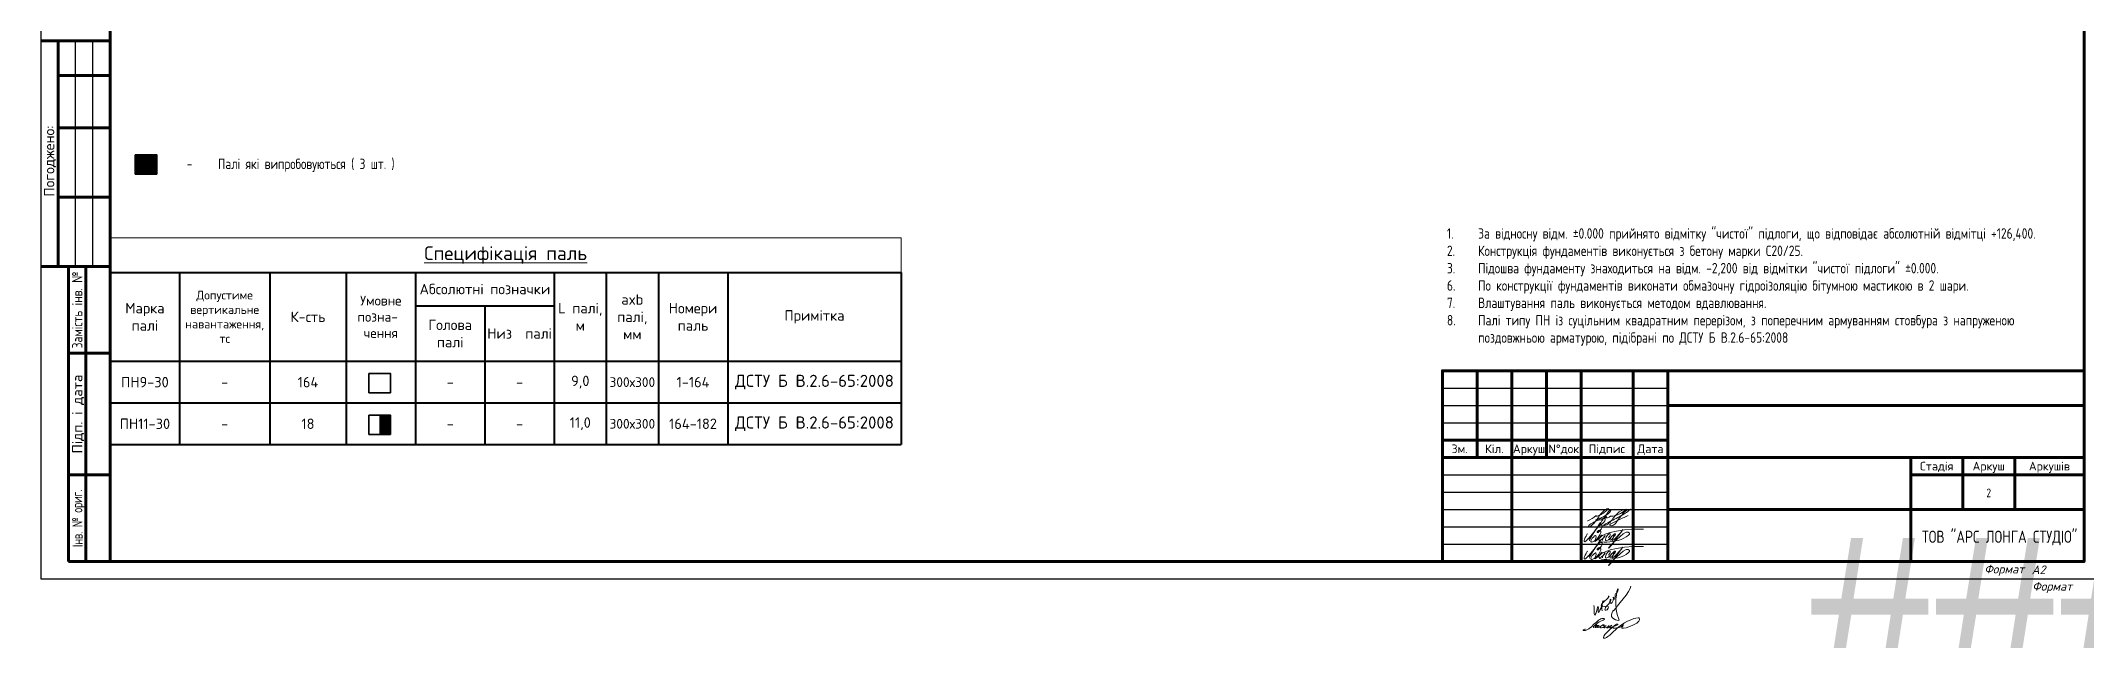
# Paper-space layout 'Схема розміщення паль' of a CAD drawing. Header units: millimetres. Extents: x 138 to 1402, y -50 to 418.
# Drawn here: x 138 to 727, y -19 to 153 of the extents above; entities that cross this region are included whole.
import ezdxf
from ezdxf.enums import TextEntityAlignment as Align

# ---------------------------------------------------------------- set-up
doc = ezdxf.new("R2018")
doc.units = ezdxf.units.MM
doc.layers.get('0').update_dxf_attribs({"lineweight": 0})
doc.layers.add('_U+0421_U+043B_U+043E_U+0439 1', color=7, linetype='Continuous')
doc.layers.add('signature', color=7, linetype='Continuous')
doc.layers.add('КС_стіни', color=250, linetype='Continuous', lineweight=30)
doc.layers.add('Лоток', color=3, linetype='Continuous', lineweight=40)
doc.styles.add('2.5', font='isocpeur.TTF', dxfattribs={"width": 0.8, "height": 2.5})
doc.styles.add('GOST 2.304', font='isocpeur.TTF')
doc.styles.get("Standard").update_dxf_attribs({"font": 'isocpeur.TTF'})
doc.styles.add('Аннотативный', font='isocpeur.TTF')
doc.styles.add('ГОСТ 2.304', font='CS_Gost2304.shx')

psp = doc.layouts.new('Схема розміщення паль')

# ---------------------------------------------------------------- texts
at = {"color": 5, "linetype": 'Continuous', "lineweight": -2, "style": 'GOST 2.304'}
psp.add_text('Погоджено:', height=3, rotation=90, dxfattribs=at).set_placement((141.65, 108.57))
at = {"color": 5, "linetype": 'Continuous', "lineweight": -2, "style": '2.5'}
for s, rotation, width, p in [('Замість інв. №', 90, 0.8, (148.26, 75.91)), ('Інв. № ориг.', 90.7, 0.7, (148.26, 15.91))]:
    psp.add_text(s, height=3, rotation=rotation, dxfattribs=dict(at, width=width)).set_placement(p, align=Align.MIDDLE_CENTER)
psp.add_text('Підп. і дата', height=3, rotation=90, dxfattribs=at).set_placement((148.26, 45.91), align=Align.MIDDLE_CENTER)
at = {"color": 5, "linetype": 'Continuous', "lineweight": -2, "style": 'GOST 2.304', "oblique": 15}
psp.add_text('Формат', height=2.5, dxfattribs=at).set_placement((709.5, 0), align=Align.RIGHT)
at = {"color": 5, "linetype": 'Continuous', "lineweight": 30, "style": 'GOST 2.304', "oblique": 15}
for s, p in [('A2', (711.65, -0.2)), ('Формат', (711.81, -4.96))]:
    psp.add_text(s, height=2.5, dxfattribs=at).set_placement(p)
at = {"layer": 'КС_стіни', "lineweight": 30, "char_height": 3, "attachment_point": 1, "style": '2.5'}
for s, insert in [('\\A1;\\pxi-3,l4,t4;-^IПалі які випробовуються ( 3 шт. ) ', (176.82, 119.49)), ('\\A1;\\pxi-3,l4,t4;1.^IЗа відносну відм. ±0.000 прийнято відмітку "чистої" підлоги, що відповідає абсолютній відмітці +126,400.\\P2.^IКонструкція фундаментів виконується з бетону марки С20/25.\\P3.^IПідошва фундаменту знаходиться на відм. -2,200 від відмітки "чистої підлоги" ±0.000.\\P6.^IПо конструкції фундаментів виконати обмазочну гідроізоляцію бітумною мастикою в 2 шари.\\P7.^IВлаштування паль виконується методом вдавлювання.\\P8.^IПалі типу ПН із суцільним квадратним перерізом, з поперечним армуванням стовбура з напруженою поздовжньою арматурою, підібрані по ДСТУ Б В.2.6-65:2008', (540.08, 99.45))]:
    psp.add_mtext_dynamic_manual_height_columns(s, width=183.3915, gutter_width=12.5, heights=[0], dxfattribs=dict(at, insert=insert))

# ---------------------------------------------------------------- blocks, each defined once
blk = doc.blocks.new('A$C1c6392b8')
at = {"color": 7, "linetype": 'Continuous', "lineweight": 5}
for p, q in [((-1372, -413), (-1378, -419)), ((-1378, -419), (-1378, -424)), ((-1378, -424), (-1375, -426)), ((-1375, -426), (-1319, -429)), ((-1353, -403), (-1372, -413)), ((-1330, -395), (-1353, -403)), ((-1314, -395), (-1330, -395)), ((-1319, -429), (-1310, -428)), ((-1310, -428), (-1290, -417)), ((-1290, -417), (-1218, -382)), ((-1218, -382), (-1206, -374)), ((-1206, -374), (-1143, -324)), ((-1143, -324), (-1068, -248)), ((-1079, -318), (-1083, -324)), ((-1083, -324), (-1082, -330)), ((-1082, -330), (-1077, -339)), ((-1055, -294), (-1079, -318)), ((-1077, -339), (-1072, -343)), ((-1072, -343), (-1062, -345)), ((-1068, -248), (-999, -190)), ((-1005, -244), (-1055, -294)), ((-1028, -325), (-1031, -335)), ((-1031, -335), (-1028, -343)), ((-1020, -311), (-1028, -325)), ((-1028, -343), (-1020, -344)), ((-1006, -293), (-1020, -311)), ((-1020, -344), (-1001, -338)), ((-975, -266), (-1006, -293)), ((-955, -209), (-1005, -244)), ((-1001, -338), (-987, -330)), ((-999, -190), (-936, -133)), ((-992, -284), (-991, -283)), ((-992, -287), (-992, -284)), ((-991, -294), (-992, -287)), ((-991, -283), (-988, -283)), ((-985, -306), (-991, -294)), ((-988, -283), (-964, -286)), ((-987, -330), (-981, -324)), ((-979, -317), (-985, -306)), ((-981, -324), (-979, -317)), ((-964, -322), (-971, -332)), ((-971, -332), (-970, -340)), ((-970, -340), (-964, -343)), ((-964, -286), (-936, -284)), ((-954, -311), (-964, -322)), ((-964, -343), (-949, -343)), ((-915, -184), (-955, -209)), ((-930, -284), (-954, -311)), ((-949, -343), (-919, -335)), ((-936, -133), (-902, -110)), ((-936, -284), (-930, -284)), ((-930, -284), (-925, -277)), ((-919, -335), (-888, -316)), ((-867, -160), (-915, -184)), ((-902, -110), (-871, -94)), ((-886, -324), (-889, -334)), ((-889, -334), (-888, -340)), ((-888, -316), (-855, -293)), ((-888, -340), (-880, -344)), ((-872, -305), (-886, -324)), ((-880, -344), (-870, -348)), ((-871, -94), (-837, -84)), ((-870, -348), (-848, -352)), ((-801, -128), (-867, -160)), ((-855, -293), (-826, -277)), ((-848, -352), (-823, -347)), ((-837, -84), (-809, -83)), ((-826, -277), (-810, -269)), ((-823, -347), (-795, -339)), ((-810, -269), (-791, -268)), ((-809, -83), (-787, -84)), ((-791, -298), (-804, -308)), ((-774, -114), (-801, -128)), ((-795, -339), (-774, -329)), ((-791, -268), (-782, -269)), ((-781, -292), (-791, -298)), ((-787, -84), (-779, -87)), ((-782, -269), (-777, -273)), ((-782, -590), (-752, -545)), ((-777, -284), (-781, -292)), ((-779, -87), (-770, -95)), ((-774, -329), (-779, -342)), ((-779, -342), (-778, -349)), ((-778, -349), (-771, -352)), ((-777, -273), (-777, -284)), ((-769, -103), (-774, -114)), ((-774, -329), (-749, -307)), ((-771, -352), (-759, -351)), ((-770, -95), (-769, -103)), ((-759, -351), (-704, -336)), ((-752, -545), (-690, -473)), ((-749, -307), (-717, -284)), ((-717, -284), (-712, -281)), ((-704, -336), (-681, -325)), ((-690, -339), (-693, -347)), ((-693, -347), (-692, -355)), ((-692, -355), (-689, -358)), ((-681, -325), (-690, -339)), ((-690, -473), (-616, -408)), ((-689, -358), (-670, -351)), ((-681, -325), (-660, -309)), ((-670, -351), (-632, -327)), ((-610, -564), (-667, -605)), ((-660, -309), (-634, -285)), ((-632, -327), (-592, -302)), ((-616, -408), (-541, -342)), ((-606, -333), (-611, -346)), ((-611, -346), (-608, -352)), ((-515, -466), (-610, -564)), ((-608, -352), (-600, -354)), ((-596, -315), (-606, -333)), ((-600, -354), (-577, -344)), ((-585, -297), (-596, -315)), ((-592, -302), (-552, -276)), ((-577, -344), (-542, -328)), ((-542, -328), (-492, -311)), ((-541, -342), (-517, -320)), ((-517, -344), (-519, -351)), ((-519, -351), (-517, -358)), ((-496, -303), (-517, -344)), ((-517, -358), (-511, -362)), ((-354, -326), (-515, -466)), ((-511, -362), (-473, -364)), ((-475, -286), (-496, -303)), ((-492, -311), (-432, -286)), ((-429, -253), (-475, -286)), ((-473, -364), (-445, -361)), ((-445, -361), (-420, -353)), ((-432, -286), (-385, -267)), ((-417, -243), (-429, -253)), ((-420, -353), (-345, -344)), ((-405, -243), (-417, -243)), ((-393, -244), (-405, -243)), ((-385, -251), (-393, -244)), ((-380, -258), (-385, -251)), ((-385, -267), (-381, -263)), ((-381, -263), (-380, -258)), ((-271, -263), (-354, -326)), ((-345, -344), (-309, -334)), ((-309, -334), (-274, -310)), ((-274, -310), (-239, -279)), ((-189, -209), (-271, -263)), ((-263, -329), (-268, -338)), ((-268, -338), (-267, -349)), ((-267, -349), (-256, -360)), ((-235, -302), (-263, -329)), ((-256, -360), (-248, -362)), ((-248, -362), (-218, -364)), ((-239, -279), (-224, -270)), ((-214, -268), (-235, -302)), ((-224, -270), (-216, -267)), ((-218, -364), (-144, -355)), ((-216, -267), (-214, -268)), ((-101, -161), (-189, -209)), ((-144, -355), (-59, -325)), ((-29, -127), (-101, -161)), ((-59, -325), (49, -272)), ((77, -86), (-29, -127)), ((49, -272), (167, -216)), ((143, -69), (77, -86)), ((202, -66), (143, -69)), ((167, -216), (200, -191)), ((200, -191), (225, -157)), ((223, -67), (202, -66)), ((238, -77), (223, -67)), ((225, -157), (246, -118)), ((244, -96), (238, -77)), ((246, -118), (244, -96)), ((-794, -629), (-782, -590)), ((-793, -642), (-794, -629)), ((-789, -647), (-793, -642)), ((-775, -648), (-789, -647)), ((-749, -646), (-775, -648)), ((-711, -630), (-749, -646)), ((-667, -605), (-711, -630))]:
    blk.add_line(p, q, dxfattribs=at)
blk = doc.blocks.new('A$Ce5c1ad16')
at = {"layer": 'Лоток', "color": 4, "linetype": 'ByBlock', "lineweight": 5, "xscale": 0.01, "yscale": 0.01, "zscale": 0.01}
blk.add_blockref('A$C1c6392b8', (-10.61, -4.61), dxfattribs=at)
blk = doc.blocks.new('A$C777a1fed')
at = {"layer": '_U+0421_U+043B_U+043E_U+0439 1', "color": 7, "lineweight": 5}
for points, knots in [([(-114, 32), (-111, 33), (-151, -26), (-133, -26), (-115, -26), (-17, 109), (-18, 113), (-19, 117), (-101, -7), (-99, -20)], [0, 0, 0, 0, 1, 1, 1, 2, 2, 2, 3, 3, 3, 3]), ([(-112, -6), (-112, -6), (-95, -12), (-75, 28), (-70, 38), (-31, 100), (-10, 94), (3, 91), (-27, 37), (-44, 40), (-52, 42), (-16, 76), (-16, 51), (-16, 17), (-62, -30), (-84, -28), (-106, -26), (-58, 26), (-52, 20), (-40, 7), (-70, -24), (-60, -24), (-50, -24), (-6, 22), (-8, 24), (-10, 26), (-41, -16), (-28, -18), (-13, -20), (17, 18), (15, 19), (13, 20), (-11, -17), (-4, -18)], [0, 0, 0, 0, 1, 1, 1, 2, 2, 2, 3, 3, 3, 4, 4, 4, 5, 5, 5, 6, 6, 6, 7, 7, 7, 8, 8, 8, 9, 9, 9, 10, 10, 10, 11, 11, 11, 11]), ([(38, 3), (40, 3), (55, 21), (50, 30), (41, 45), (0, -18), (21, -19), (42, -20), (67, 22), (71, 22), (75, 22), (71, 9), (76, 11), (81, 13), (93, 29), (86, 32), (79, 35), (37, -11), (52, -15), (67, -19), (80, 24), (83, 23), (86, 22), (52, -24), (68, -17), (84, -10), (143, 57), (142, 61), (141, 65), (91, -11), (77, -30), (63, -49), (41, -74), (39, -72), (37, -70), (150, 55), (179, 44), (222, 28), (132, -14), (92, -20), (77, -22), (-26, -42), (-31, -12), (-37, 20), (85, 69), (291, 65)], [0, 0, 0, 0, 1, 1, 1, 2, 2, 2, 3, 3, 3, 4, 4, 4, 5, 5, 5, 6, 6, 6, 7, 7, 7, 8, 8, 8, 9, 9, 9, 10, 10, 10, 11, 11, 11, 12, 12, 12, 13, 13, 13, 14, 14, 14, 15, 15, 15, 15])]:
    blk.add_open_spline(points, degree=3, knots=knots, dxfattribs=at)
blk = doc.blocks.new('A$Cf9797420')
at = {"layer": '_U+0421_U+043B_U+043E_U+0439 1', "color": 12, "lineweight": 5}
for points, knots in [([(21, 94), (23, 91), (29, 95), (28, 90), (27, 85), (-29, 41), (-26, 30), (-24, 23), (-9, 23), (14, 24), (37, 25), (15, -4), (9, -4), (3, -4), (-15, -1), (23, 37), (44, 58), (43, 80), (37, 70), (36, 69), (30, 43), (42, 44), (54, 45), (61, 85), (58, 86), (55, 87), (61, 67), (66, 73), (71, 79), (69, 111), (72, 109), (75, 107), (100, 139), (91, 145), (82, 151), (58, 15), (97, -66), (107, -87), (37, -64), (45, -37), (64, 29), (50, -23), (63, -3), (76, 17), (182, 130), (178, 163)], [0, 0, 0, 0, 1, 1, 1, 2, 2, 2, 3, 3, 3, 4, 4, 4, 5, 5, 5, 6, 6, 6, 7, 7, 7, 8, 8, 8, 9, 9, 9, 10, 10, 10, 11, 11, 11, 12, 12, 12, 13, 13, 13, 14, 14, 14, 15, 15, 15, 15]), ([(-76, 25), (-76, 25), (-81, 31), (-76, 30), (-71, 29), (-79, -38), (-70, -37), (-61, -36), (-51, 27), (-47, 22), (-43, 17), (-50, -22), (-43, -18), (-36, -14), (-9, 62), (-13, 63), (-17, 64), (-23, -4), (-20, -7)], [0, 0, 0, 0, 1, 1, 1, 2, 2, 2, 3, 3, 3, 4, 4, 4, 5, 5, 5, 6, 6, 6, 6])]:
    blk.add_open_spline(points, degree=3, knots=knots, dxfattribs=at)
blk = doc.blocks.new('*T13')
at = {"linetype": 'ByBlock', "lineweight": 40, "transparency": 16777216}
for p, q in [((0, -10), (228, -10)), ((0, -10), (0, -59.6)), ((20, -10), (20, -59.6)), ((46, -10), (46, -59.6)), ((68, -10), (68, -59.6)), ((88, -10), (88, -59.6)), ((128, -10), (128, -59.6)), ((143, -10), (143, -59.6)), ((158, -10), (158, -59.6)), ((178, -10), (178, -59.6)), ((228, -10), (228, -59.6)), ((88, -19.6), (128, -19.6)), ((108, -19.6), (108, -59.6)), ((0, -35.6), (228, -35.6)), ((0, -47.6), (228, -47.6)), ((0, -59.6), (228, -59.6))]:
    blk.add_line(p, q, dxfattribs=at)
at = {"layer": 'Defpoints', "color": 8, "linetype": 'ByBlock', "lineweight": 0, "transparency": 16777216}
for p, q in [((0, 0), (228, 0)), ((0, 0), (0, -10)), ((228, 0), (228, -10))]:
    blk.add_line(p, q, dxfattribs=at)
at = {"transparency": 16777216, "attachment_point": 5, "style": 'Аннотативный'}
for s, insert, char_height, width in [('{\\LСпецифікація паль}', (114, -5), 4, 225), ('Допустиме вертикальне навантаження, тс', (33, -22.8), 2.5, 24), ('Умовне позна-  чення', (78, -22.8), 2.8, 18), ('Абсолютні позначки', (108, -14.8), 3, 38), ('axb палі, мм', (150.5, -22.8), 3, 13), ('Марка палі', (10, -22.8), 3, 18), ('К-сть', (57, -22.8), 3, 20), ('L палі, м', (135.5, -22.8), 3, 13), ('Номери паль', (168, -22.8), 3, 18), ('Примітка', (203, -22.8), 3, 48), ('Голова палі', (98, -27.6), 3, 18), ('Низ  палі', (118, -27.6), 3, 18), ('ПН9-30', (10, -41.6), 3, 19), ('164', (57, -41.6), 3, 21), ('9,0', (135.5, -41.6), 3, 14), ('300х300', (150.5, -41.6), 2.8, 14), ('1-164', (168, -41.6), 3, 19), ('ДСТУ Б В.2.6-65:2008', (203, -41.6), 3.5, 49), ('-', (33, -41.6), 3, 25), ('-', (98, -41.6), 3, 19), ('-', (118, -41.6), 3, 19), ('ПН11-30', (10, -53.6), 3, 19), ('18', (57, -53.6), 3, 21), ('11,0', (135.5, -53.6), 3, 14), ('300х300', (150.5, -53.6), 2.8, 14), ('164-182', (168, -53.6), 3, 19), ('ДСТУ Б В.2.6-65:2008', (203, -53.6), 3.5, 49), ('-', (33, -53.6), 3, 25), ('-', (98, -53.6), 3, 19), ('-', (118, -53.6), 3, 19)]:
    blk.add_mtext(s, dxfattribs=dict(at, insert=insert, char_height=char_height, width=width))
blk = doc.blocks.new('A$C7405f228')
at = {"layer": 'signature', "color": 7, "lineweight": 20}
blk.add_open_spline([(-12, -2.1), (-12.1, -2.1), (-12.2, -2.1), (-12.3, -2.1), (-10.5, -1.4), (-8.8, -0.4), (-7.4, 1), (-7.6, 1), (-7.8, 0.8), (-7.8, 0.6), (-6.9, 0.4), (-6.1, 0.8), (-5.3, 1.2), (-3.4, 2.1), (-1.7, 3.4), (-0.4, 5), (-2.8, 4.3), (-4.5, 2.3), (-5.9, 0.2), (-7.3, -1.8), (-8.7, -4), (-10.8, -5.3), (-11.1, -5.5), (-11.6, -5.6), (-11.7, -5.3), (-11.8, -5.1), (-11.6, -4.9), (-11.5, -4.7), (-11.1, -4.3), (-10.7, -4.1), (-10.3, -3.8), (-7.5, -2.2), (-4.8, -0.6), (-2, 0.9), (-0.8, 1.7), (0.5, 2.5), (0.9, 3.9), (0.2, 3.8), (-0.4, 3.2), (-0.8, 2.6), (-1.8, 1.3), (-2.7, 0), (-3.6, -1.4), (-4.3, -2.4), (-4.9, -3.3), (-5.2, -4.5), (-4.1, -3.8), (-3, -3.1), (-2.4, -2.1), (-2.2, -1.8), (-2, -1.4), (-2.3, -1.1), (-2.4, -0.9), (-2.5, -0.8), (-2.7, -0.8), (-4.3, -0.1), (-6.3, -0.4), (-7.6, -1.7), (-5.6, -1.9), (-3.5, -1.4), (-1.8, -0.2), (-1.6, -0.1), (-1.4, 0.2), (-1.5, 0.4), (-2, 0.4), (-2.5, 0.1), (-2.7, -0.3), (-1.5, -0.6), (-0.1, -0.3), (0.8, 0.6), (1.5, 0.5), (2.1, 0.6), (2.8, 0.8), (5.4, 1.4), (7.8, 2.7), (9.7, 4.5), (7.4, 4.5), (5.4, 2.9), (3.9, 1.2), (2.3, -0.5), (1.1, -2.5), (-0.8, -3.9), (-1.5, -4.4), (-2.4, -4.9), (-3.2, -4.6), (-2.8, -4.2), (-2.2, -3.9), (-1.6, -3.6), (0.8, -2.3), (3.3, -1), (5.8, 0.3), (8, 1.5), (10.3, 2.8), (12.1, 4.6), (10.6, 4.6), (9.3, 3.5), (8.2, 2.4), (6.8, 0.9), (5.6, -0.7), (4.4, -2.4), (3.9, -3.1), (3.4, -3.9), (2.7, -4.4), (2, -4.8), (1, -5), (0.3, -4.5), (0.5, -3.9), (1.1, -3.6), (1.7, -3.3), (4.7, -1.7), (7.8, -0.4), (10.9, 0.9), (10.4, 0.8), (9.9, 0.6), (9.4, 0.4)], degree=3, knots=[0, 0, 0, 0, 1, 1, 1, 2, 2, 2, 3, 3, 3, 4, 4, 4, 5, 5, 5, 6, 6, 6, 7, 7, 7, 8, 8, 8, 9, 9, 9, 10, 10, 10, 11, 11, 11, 12, 12, 12, 13, 13, 13, 14, 14, 14, 15, 15, 15, 16, 16, 16, 17, 17, 17, 18, 18, 18, 19, 19, 19, 20, 20, 20, 21, 21, 21, 22, 22, 22, 23, 23, 23, 24, 24, 24, 25, 25, 25, 26, 26, 26, 27, 27, 27, 28, 28, 28, 29, 29, 29, 30, 30, 30, 31, 31, 31, 32, 32, 32, 33, 33, 33, 34, 34, 34, 35, 35, 35, 36, 36, 36, 37, 37, 37, 38, 38, 38, 38], dxfattribs=at)
blk = doc.blocks.new('A$C0f0befdb')
at = {"color": 4, "linetype": 'ByBlock', "xscale": 0.508, "yscale": 0.508}
blk.add_blockref('A$C7405f228', (-7.66, -2.53), dxfattribs=at)
blk = doc.blocks.new('Форматы - Украина1')
at = {"lineweight": 50}
for points in [[(-190, 5), (-190, 60)], [(-190, 60), (-5, 60)], [(-5, 60), (-5, 5), (-190, 5)], [(-180, 60), (-180, 35)], [(-170, 60), (-170, 5)], [(-160, 60), (-160, 35)], [(-150, 60), (-150, 5)], [(-135, 60), (-135, 5)], [(-125, 5), (-125, 60)], [(-5, 50), (-125, 50)], [(-190, 40), (-125, 40)], [(-5, 35), (-190, 35)], [(-55, 35), (-55, 5)], [(-5, 30), (-55, 30)], [(-40, 35), (-40, 20)], [(-25, 35), (-25, 20)], [(-5, 20), (-125, 20)]]:
    blk.add_lwpolyline(points, dxfattribs=at)
for points in [[(-190, 55), (-125, 55)], [(-190, 50), (-125, 50)], [(-190, 45), (-125, 45)], [(-190, 30), (-125, 30)], [(-125, 25), (-190, 25)], [(-190, 20), (-125, 20)], [(-190, 15), (-125, 15)], [(-190, 10), (-125, 10)]]:
    blk.add_lwpolyline(points)
at = {"linetype": 'Continuous', "style": '2.5'}
for s, p in [('Зм.', (-185, 37.5)), ('Кіл.', (-175, 37.5)), ('Аркуш', (-165, 37.5)), ('N%%dдок', (-155, 37.5)), ('Підпис', (-142.62, 37.5)), ('Дата', (-130, 37.5)), ('Стадія', (-47.5, 32.5)), ('Аркуш', (-32.5, 32.5)), ('Аркушів', (-15, 32.5))]:
    blk.add_text(s, height=2.5, dxfattribs=at).set_placement(p, align=Align.MIDDLE_CENTER)
at = {"ltscale": 50, "insert": (-29.36, 13.92), "char_height": 3.5, "width": 47.5768, "attachment_point": 2, "style": 'ГОСТ 2.304'}
blk.add_mtext('{\\fISOCPEUR|b0|i0|c204|p34;\\W0.8;ТОВ "АРС ЛОНГА СТУДІО" }', dxfattribs=at)
at = {"color": 6, "linetype": 'ByBlock', "lineweight": 30, "width": 0.8}
for tag, height, p in [('НОМЕРДОГОВОРА', 2.5, (-64.29, 55.11)), ('НАЗВАНИЕОБЪЕКТА', 2.5, (-64.29, 42.21)), ('КОМПЛЕКТЧЕРТЕЖЕЙ', 2.5, (-90.03, 27.53)), ('СТАДИЯ', 2.5, (-47.39, 24.88)), ('РОЗРОБИВ', 2.5, (-180.25, 17.44)), ('ВИКОНАВЕЦЬ', 2.3, (-160.25, 17.44)), ('ПЕРЕВІРИВ', 2.5, (-180.25, 12.44)), ('ПРОВЕРЯЮЩИЙ', 2, (-160.25, 12.44)), ('НАЗВАНИЕЛИСТА', 2.5, (-88.02, 12.18)), ('ПЕРЕВІРИВ', 2.5, (-180.25, 7.44)), ('ПРОВЕРЯЮЩИЙ', 2, (-160.25, 7.44))]:
    blk.add_attdef(tag, text='', height=height, dxfattribs=at).set_placement(p, align=Align.MIDDLE_CENTER)
at = {"style": 'ГОСТ 2.304', "oblique": 15}
for tag, p in [('ДОЛЖНОСТЬ(3)', (-189, 22.54)), ('ФАМИЛИЯ(3)', (-169, 22.5))]:
    blk.add_attdef(tag, text='', height=2.5, dxfattribs=at).set_placement(p, align=Align.MIDDLE_LEFT)
at = {"style": '2.5', "width": 0.8}
for tag, p in [('ЛИСТ', (-32.5, 24.79)), ('ФОРМАТ', (-17.06, 2.29))]:
    blk.add_attdef(tag, text='', height=2.5, dxfattribs=at).set_placement(p, align=Align.MIDDLE_CENTER)
at = {"style": 'ГОСТ 2.304', "oblique": 15}
blk.add_attdef('ЛИСТОВ', text='', height=3.5, dxfattribs=at).set_placement((-15, 25), align=Align.MIDDLE_CENTER)

# ---------------------------------------------------------------- hatches: boundary and pattern name
at = {"linetype": 'ByBlock', "lineweight": 30}
h = psp.add_hatch(color=256, dxfattribs=at)
h.dxf.hatch_style = 1
h.paths.add_polyline_path([(238.55, 45.63), (235.45, 45.63), (235.45, 40.07), (238.55, 40.07)])
at = {"layer": 'Лоток', "linetype": 'ByBlock', "lineweight": 35}
h = psp.add_hatch(color=256, dxfattribs=at)
h.dxf.hatch_style = 1
h.paths.add_polyline_path([(171.16, 120.61), (164.96, 120.61), (164.96, 115.04), (171.16, 115.04)])

# ---------------------------------------------------------------- linework, layer by layer
at = {"color": 5, "linetype": 'Continuous', "lineweight": 60}
for p, q in [((157.76, 153.41), (137.76, 153.41)), ((142.76, 88.41), (142.76, 153.41)), ((142.76, 143.41), (157.76, 143.41)), ((142.76, 128.41), (157.76, 128.41)), ((142.76, 108.41), (157.76, 108.41)), ((137.76, 88.41), (157.76, 88.41)), ((145.76, 3.41), (145.76, 88.41)), ((150.76, 3.41), (150.76, 88.41)), ((145.76, 63.41), (157.76, 63.41)), ((551.76, 58.41), (551.76, 33.41)), ((561.76, 58.41), (561.76, 3.41)), ((571.76, 58.41), (571.76, 33.41)), ((581.76, 58.41), (581.76, 3.41)), ((596.76, 58.41), (596.76, 3.41)), ((606.76, 3.41), (606.76, 58.4)), ((606.76, 48.41), (726.76, 48.41)), ((541.76, 38.41), (606.76, 38.41)), ((541.76, 33.41), (726.76, 33.41)), ((676.76, 3.41), (676.76, 33.41)), ((676.76, 33.41), (676.76, 3.41)), ((691.76, 33.41), (691.76, 18.41)), ((706.76, 33.41), (706.76, 18.41)), ((145.76, 28.41), (157.76, 28.41)), ((676.76, 28.41), (726.76, 28.41)), ((606.76, 18.41), (726.76, 18.41)), ((157.76, 3.41), (145.76, 3.41))]:
    psp.add_line(p, q, dxfattribs=at)
at = {"color": 5, "linetype": 'Continuous', "lineweight": -2}
for p, q in [((147.76, 88.41), (147.76, 153.41)), ((152.76, 88.41), (152.76, 153.41)), ((541.76, 53.41), (606.76, 53.41)), ((541.76, 48.41), (606.76, 48.41)), ((541.76, 43.41), (606.76, 43.41)), ((541.76, 28.41), (606.76, 28.41)), ((541.76, 23.41), (606.76, 23.41)), ((541.76, 18.41), (606.76, 18.41)), ((541.76, 13.41), (606.76, 13.41)), ((541.76, 8.41), (606.76, 8.41))]:
    psp.add_line(p, q, dxfattribs=at)
at = {"color": 4, "linetype": 'ByBlock', "lineweight": 30}
psp.add_line((235.45, 45.63), (235.45, 40.07), dxfattribs=at)
at = {"color": 5, "linetype": 'Continuous', "lineweight": -2}
psp.add_lwpolyline([(137.76, -1.59), (731.76, -1.59), (731.76, 418.41), (137.76, 418.41), (137.76, -1.59)], dxfattribs=at)
at = {"color": 5, "linetype": 'Continuous', "lineweight": 60}
psp.add_lwpolyline([(157.76, 3.41), (726.76, 3.41), (726.76, 413.41), (157.76, 413.41), (157.76, 3.41)], dxfattribs=at)
psp.add_lwpolyline([(726.76, 3.41), (541.76, 3.41), (541.76, 58.41), (726.76, 58.41)], close=True, dxfattribs=at)
at = {"layer": 'Лоток', "color": 6, "linetype": 'ByBlock', "lineweight": 35}
for points in [[(164.96, 120.61), (171.16, 120.61), (171.16, 115.04), (164.96, 115.04)], [(232.35, 57.63), (238.55, 57.63), (238.55, 52.07), (232.35, 52.07)], [(232.35, 45.63), (238.55, 45.63), (238.55, 40.07), (232.35, 40.07)]]:
    psp.add_lwpolyline(points, close=True, dxfattribs=at)

# ---------------------------------------------------------------- block references
psp.add_blockref('*T13', (157.76, 96.72))
at = {"lineweight": 5}
ref = psp.add_blockref('Форматы - Украина1', (731.76, -1.59), dxfattribs=at)
ref.add_attrib('ЛИСТ', '2', dxfattribs={"height": 2.5, "style": '2.5', "width": 0.8}).set_placement((699.26, 23.2), align=Align.MIDDLE_CENTER)
lines = psp.add_mtext('\\W0.8000;#####################', dxfattribs={"color": 6, "linetype": 'ByBlock', "insert": (646.21, 10.59), "char_height": 60.5019, "attachment_point": 1})
ref.add_attrib('НАЗВАНИЕЛИСТА', '', (646.21, 10.59)).embed_mtext(lines)
at = {"layer": 'Лоток', "color": 6, "linetype": 'ByBlock', "lineweight": 35}
psp.add_blockref('A$C0f0befdb', (597.49, 18.73), dxfattribs=at)
at = {"layer": 'Лоток', "color": 4, "linetype": 'ByBlock', "lineweight": 5}
for name, p, xscale, yscale, zscale in [('A$C777a1fed', (588.13, 10.18), 0.04000000000000001, 0.04000000000000001, 0.04000000000000001), ('A$C777a1fed', (588.13, 5.18), 0.04000000000000001, 0.04000000000000001, 0.04000000000000001), ('A$Cf9797420', (588.64, -10.45), 0.04166666666666667, 0.04166666666666667, 0.04166666666666667)]:
    psp.add_blockref(name, p, dxfattribs=dict(at, xscale=xscale, yscale=yscale, zscale=zscale))
psp.add_blockref('A$Ce5c1ad16', (606.76, -7.53), dxfattribs=at)

psp.set_redraw_order([(e.dxf.handle, doc.entitydb.next_handle()) for e in psp.query("TEXT MTEXT ATTDEF DIMENSION ARC_DIMENSION")])  # texts and dimensions are drawn at this point

doc.saveas('drawing.dxf')
